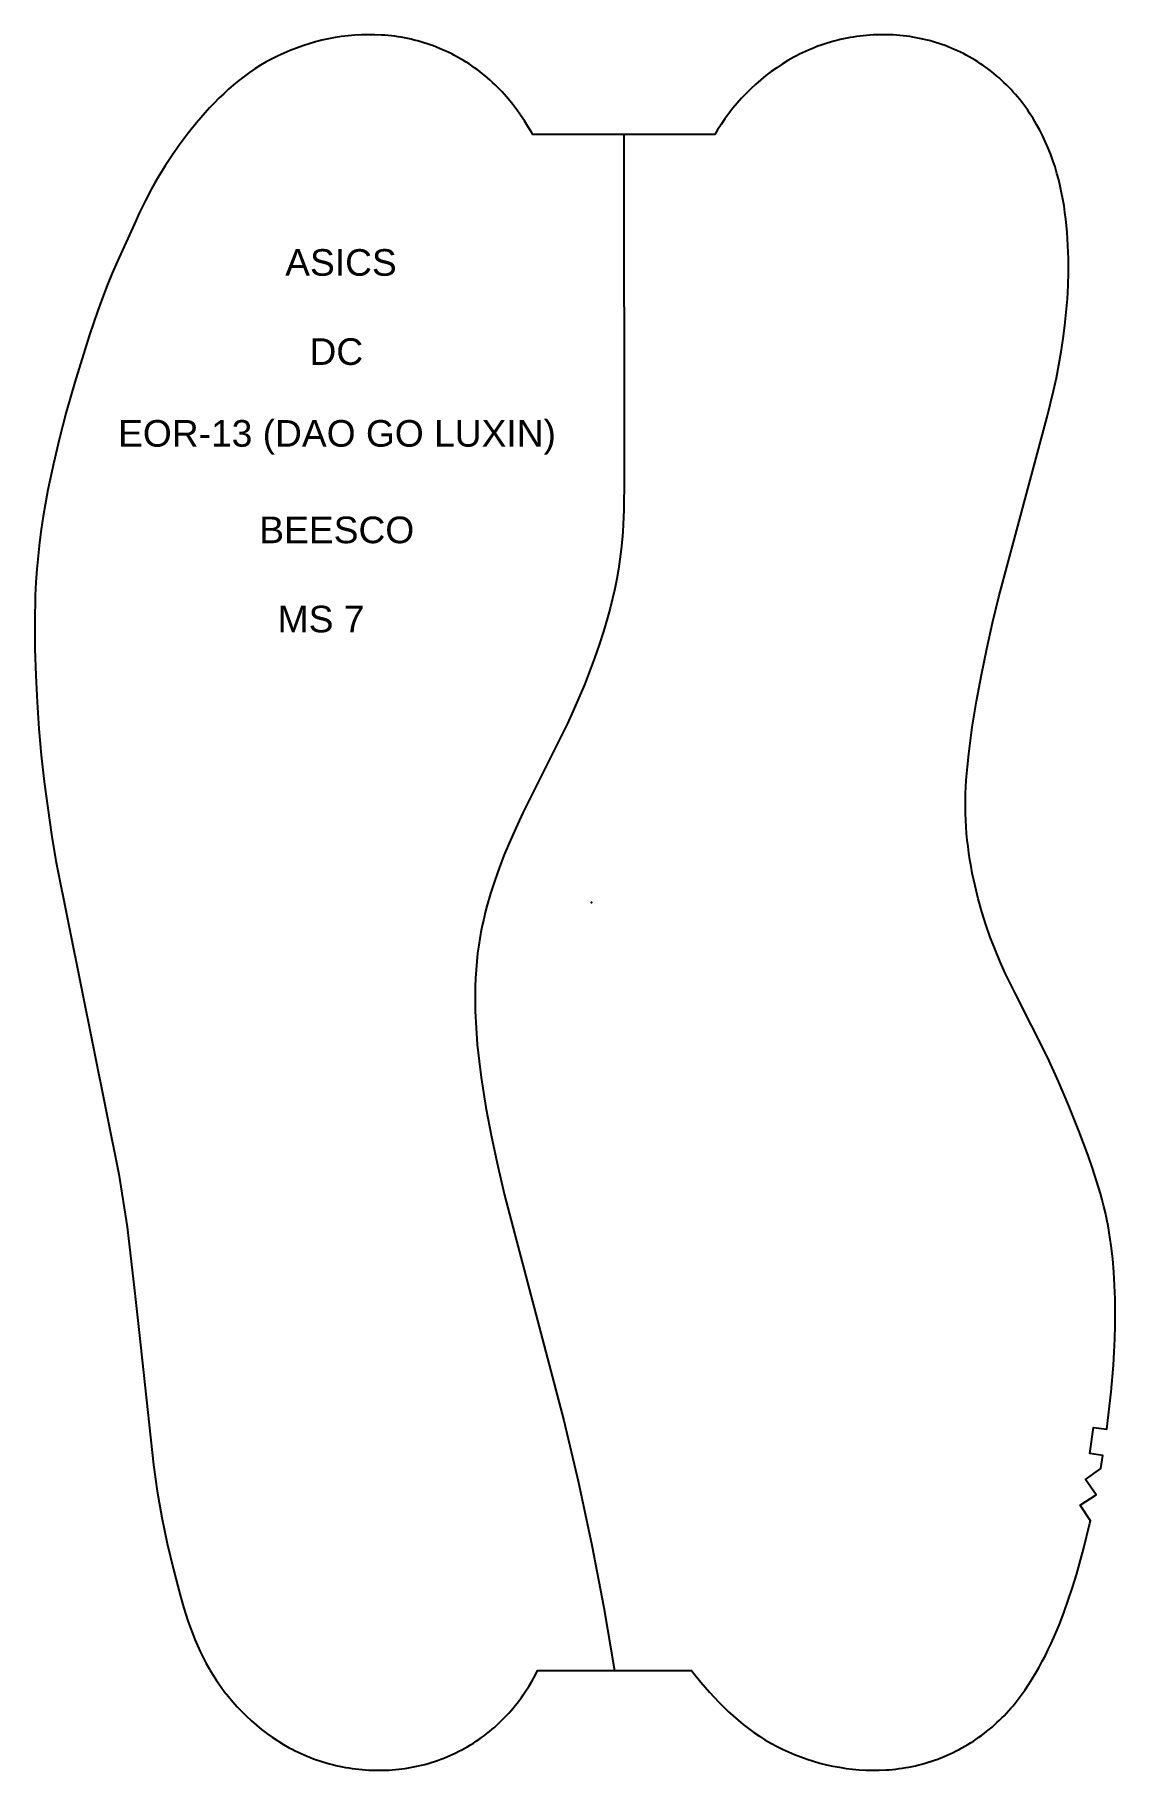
# Model space of a CAD drawing. Extents: x -897 to 5208, y 4 to 324.
# Drawn here: x 1092.5 to 1254.9, y 4 to 264.9 of the extents above; entities that cross this region are included whole.
import ezdxf

# ---------------------------------------------------------------- set-up
doc = ezdxf.new("R2010")
doc.units = 0
doc.layers.add('CK_LEVEL_1', color=7, linetype='CONTINUOUS')
doc.layers.add('DEFAULT', color=7, linetype='CONTINUOUS')
doc.styles.add('ARIAL_REGULAR', font='txt')

msp = doc.modelspace()

# ---------------------------------------------------------------- texts
at = {"layer": 'CK_LEVEL_1', "color": 7, "style": 'ARIAL_REGULAR'}
for s, p in [('ASICS', (1130.16, 228.64)), ('DC', (1133.81, 215.24)), ('EOR-13 (DAO GO LUXIN)', (1105.04, 202.95)), ('BEESCO', (1126.27, 188.44)), ('MS 7', (1129.03, 175.04))]:
    msp.add_text(s, height=4, dxfattribs=at).set_placement(p)

# ---------------------------------------------------------------- linework, layer by layer
at = {"layer": 'DEFAULT'}
msp.add_lwpolyline([(1232.91, 156.8), (1233.44, 160.77), (1234.09, 164.72), (1234.81, 168.65), (1235.61, 172.58), (1236.48, 176.48), (1237.43, 180.37), (1239.94, 189.7), (1244.7, 207.44), (1245.66, 211.32), (1246.08, 213.28), (1246.46, 215.24), (1246.8, 217.22), (1247.1, 219.2), (1247.35, 221.18), (1247.56, 223.17), (1247.73, 225.17), (1247.84, 227.17), (1247.89, 229.17), (1247.88, 231.17), (1247.82, 233.17), (1247.69, 235.17), (1247.49, 237.16), (1247.37, 238.15), (1247.23, 239.14), (1247.06, 240.13), (1246.87, 241.11), (1246.67, 242.09), (1246.43, 243.06), (1246.17, 244.03), (1245.88, 244.99), (1245.57, 245.94), (1245.23, 246.88), (1244.86, 247.81), (1244.46, 248.73), (1244.04, 249.63), (1243.59, 250.53), (1243.1, 251.4), (1242.59, 252.26), (1242.05, 253.1), (1241.77, 253.52), (1241.48, 253.93), (1241.18, 254.33), (1240.88, 254.73), (1240.57, 255.12), (1240.25, 255.51), (1239.93, 255.89), (1239.6, 256.26), (1239.26, 256.63), (1238.91, 256.99), (1238.56, 257.35), (1238.2, 257.7), (1237.84, 258.04), (1237.46, 258.38), (1237.09, 258.7), (1236.7, 259.02), (1236.31, 259.34), (1235.91, 259.64), (1235.51, 259.94), (1235.1, 260.23), (1234.69, 260.51), (1234.27, 260.78), (1233.85, 261.05), (1233.42, 261.31), (1232.98, 261.55), (1232.54, 261.79), (1232.1, 262.03), (1231.65, 262.25), (1231.2, 262.46), (1230.74, 262.67), (1230.28, 262.86), (1229.82, 263.05), (1229.35, 263.23), (1228.88, 263.39), (1228.41, 263.55), (1227.93, 263.7), (1227.45, 263.85), (1226.97, 263.98), (1226.48, 264.1), (1225.99, 264.22), (1225.5, 264.32), (1225.01, 264.42), (1224.52, 264.5), (1224.03, 264.58), (1223.53, 264.65), (1223.03, 264.71), (1222.54, 264.76), (1222.04, 264.8), (1221.54, 264.83), (1221.04, 264.85), (1220.54, 264.87), (1220.04, 264.87), (1219.54, 264.87), (1219.04, 264.86), (1218.54, 264.83), (1218.04, 264.8), (1217.54, 264.76), (1217.04, 264.72), (1216.54, 264.66), (1216.05, 264.59), (1215.55, 264.52), (1215.06, 264.44), (1214.57, 264.34), (1214.07, 264.24), (1213.59, 264.14), (1213.1, 264.02), (1212.62, 263.89), (1212.13, 263.76), (1211.65, 263.61), (1211.18, 263.46), (1210.7, 263.3), (1210.23, 263.13), (1209.77, 262.95), (1209.3, 262.77), (1208.84, 262.57), (1208.38, 262.37), (1207.93, 262.16), (1207.48, 261.94), (1207.04, 261.71), (1206.6, 261.48), (1205.73, 260.98), (1204.87, 260.46), (1204.04, 259.9), (1203.22, 259.32), (1202.43, 258.72), (1201.65, 258.09), (1200.89, 257.43), (1200.16, 256.75), (1199.45, 256.05), (1198.76, 255.32), (1198.09, 254.57), (1197.45, 253.81), (1196.83, 253.02), (1196.24, 252.21), (1195.67, 251.39), (1195.13, 250.55), (1194.72, 249.87), (1167.37, 249.87), (1167.16, 250.24), (1166.64, 251.1), (1166.11, 251.94), (1165.55, 252.78), (1164.97, 253.59), (1164.37, 254.39), (1163.74, 255.17), (1163.42, 255.55), (1163.09, 255.93), (1162.75, 256.3), (1162.41, 256.66), (1162.06, 257.01), (1161.7, 257.36), (1161.34, 257.71), (1160.96, 258.04), (1160.59, 258.37), (1160.21, 258.7), (1159.82, 259.01), (1159.42, 259.32), (1159.02, 259.62), (1158.62, 259.91), (1158.21, 260.2), (1157.79, 260.47), (1157.37, 260.75), (1156.94, 261.01), (1156.51, 261.26), (1156.07, 261.51), (1155.63, 261.75), (1155.19, 261.98), (1154.74, 262.2), (1154.29, 262.41), (1153.83, 262.61), (1153.37, 262.81), (1152.9, 263), (1152.44, 263.18), (1151.97, 263.35), (1151.49, 263.51), (1151.02, 263.66), (1150.54, 263.81), (1150.06, 263.94), (1149.57, 264.07), (1149.08, 264.18), (1148.6, 264.29), (1148.11, 264.39), (1147.61, 264.48), (1147.12, 264.56), (1146.62, 264.63), (1146.13, 264.69), (1145.63, 264.74), (1145.13, 264.78), (1144.63, 264.82), (1143.63, 264.86), (1142.63, 264.87), (1141.63, 264.85), (1140.63, 264.79), (1139.64, 264.7), (1138.64, 264.58), (1137.65, 264.43), (1136.67, 264.24), (1135.69, 264.03), (1134.72, 263.78), (1133.76, 263.51), (1132.81, 263.2), (1131.86, 262.87), (1130.93, 262.51), (1130, 262.12), (1129.09, 261.7), (1128.2, 261.26), (1127.32, 260.78), (1126.45, 260.28), (1125.61, 259.74), (1124.78, 259.18), (1123.97, 258.59), (1123.18, 257.98), (1122.41, 257.35), (1121.66, 256.69), (1120.92, 256.01), (1120.2, 255.32), (1119.49, 254.6), (1118.8, 253.88), (1118.13, 253.14), (1117.47, 252.39), (1116.82, 251.62), (1115.57, 250.06), (1115.43, 249.87), (1114.37, 248.46), (1113.21, 246.83), (1112.11, 245.16), (1111.06, 243.45), (1110.56, 242.59), (1110.07, 241.71), (1109.15, 239.94), (1108.27, 238.14), (1107.51, 236.45), (1104.96, 230.85), (1104.16, 229.01), (1103.4, 227.16), (1102.68, 225.3), (1102, 223.41), (1100.71, 219.62), (1098.53, 212.66), (1097.24, 208.13), (1096.24, 204.25), (1095.32, 200.36), (1094.49, 196.44), (1093.79, 192.5), (1093.49, 190.52), (1093.23, 188.53), (1093.01, 186.55), (1092.83, 184.55), (1092.69, 182.56), (1092.59, 180.56), (1092.51, 176.55), (1092.54, 172.55), (1092.66, 168.55), (1092.86, 164.55), (1093.14, 160.56), (1093.5, 156.57), (1093.94, 152.59), (1095.03, 144.66), (1095.67, 140.71), (1105.14, 93.61), (1106.43, 85.71), (1107.51, 76.14), (1108.22, 69.8), (1110.38, 49.9), (1110.94, 45.94), (1111.62, 42), (1112.43, 38.07), (1113.35, 34.18), (1114.38, 30.31), (1114.94, 28.39), (1115.54, 26.48), (1115.87, 25.53), (1116.22, 24.59), (1116.58, 23.66), (1116.97, 22.74), (1117.39, 21.83), (1117.83, 20.94), (1118.3, 20.05), (1118.79, 19.18), (1118.9, 19), (1119.31, 18.32), (1119.85, 17.48), (1120.42, 16.66), (1121.01, 15.85), (1121.63, 15.07), (1122.27, 14.3), (1122.94, 13.55), (1123.63, 12.83), (1124.34, 12.12), (1125.08, 11.44), (1125.83, 10.79), (1126.61, 10.15), (1127.4, 9.55), (1128.22, 8.97), (1129.05, 8.41), (1129.91, 7.89), (1130.78, 7.4), (1131.22, 7.16), (1131.66, 6.93), (1132.11, 6.71), (1132.57, 6.5), (1133.02, 6.3), (1133.48, 6.1), (1133.95, 5.92), (1134.41, 5.74), (1134.89, 5.57), (1135.36, 5.41), (1135.84, 5.26), (1136.31, 5.11), (1136.8, 4.98), (1137.28, 4.85), (1137.77, 4.74), (1138.26, 4.63), (1138.75, 4.53), (1139.24, 4.44), (1139.73, 4.35), (1140.23, 4.28), (1140.72, 4.21), (1141.22, 4.16), (1141.72, 4.11), (1142.22, 4.07), (1142.72, 4.04), (1143.22, 4.02), (1143.72, 4), (1144.22, 4), (1144.72, 4), (1145.22, 4.02), (1145.72, 4.04), (1146.22, 4.07), (1146.72, 4.11), (1147.22, 4.16), (1147.71, 4.22), (1148.21, 4.29), (1148.7, 4.37), (1149.19, 4.46), (1149.69, 4.55), (1150.18, 4.66), (1150.66, 4.77), (1151.15, 4.89), (1151.63, 5.03), (1152.11, 5.17), (1152.59, 5.32), (1153.06, 5.48), (1153.53, 5.65), (1154, 5.82), (1154.46, 6.01), (1154.92, 6.21), (1155.38, 6.41), (1155.83, 6.62), (1156.28, 6.85), (1156.73, 7.08), (1157.16, 7.32), (1157.6, 7.57), (1158.03, 7.82), (1158.45, 8.09), (1158.87, 8.36), (1159.28, 8.64), (1159.69, 8.93), (1160.1, 9.23), (1160.49, 9.54), (1160.88, 9.85), (1161.27, 10.17), (1161.65, 10.5), (1162.02, 10.83), (1162.38, 11.17), (1162.74, 11.52), (1163.09, 11.88), (1163.44, 12.24), (1163.78, 12.61), (1164.11, 12.98), (1164.43, 13.36), (1164.75, 13.75), (1165.06, 14.14), (1165.36, 14.54), (1165.66, 14.95), (1165.95, 15.35), (1166.23, 15.77), (1166.77, 16.61), (1167.28, 17.47), (1167.77, 18.35), (1168.1, 19), (1191.25, 19), (1191.39, 18.81), (1192.64, 17.25), (1193.29, 16.48), (1193.95, 15.73), (1194.62, 14.99), (1195.31, 14.27), (1196.02, 13.56), (1196.74, 12.86), (1197.48, 12.18), (1198.23, 11.53), (1199, 10.89), (1199.79, 10.28), (1200.6, 9.69), (1201.43, 9.13), (1202.27, 8.6), (1203.14, 8.09), (1204.02, 7.62), (1204.91, 7.17), (1205.82, 6.75), (1206.74, 6.36), (1207.68, 6), (1208.62, 5.67), (1209.58, 5.36), (1210.54, 5.09), (1211.51, 4.84), (1212.49, 4.63), (1213.47, 4.45), (1214.46, 4.29), (1215.45, 4.17), (1216.45, 4.08), (1217.45, 4.02), (1218.45, 4), (1219.45, 4.01), (1220.45, 4.05), (1220.95, 4.09), (1221.45, 4.13), (1221.95, 4.18), (1222.44, 4.25), (1222.94, 4.32), (1223.43, 4.4), (1223.92, 4.48), (1224.41, 4.58), (1224.9, 4.69), (1225.39, 4.81), (1225.87, 4.93), (1226.36, 5.07), (1226.83, 5.21), (1227.31, 5.36), (1227.78, 5.52), (1228.26, 5.69), (1228.72, 5.87), (1229.19, 6.06), (1229.65, 6.26), (1230.1, 6.46), (1230.56, 6.67), (1231.01, 6.9), (1231.45, 7.13), (1231.89, 7.36), (1232.33, 7.61), (1232.76, 7.86), (1233.19, 8.13), (1233.61, 8.4), (1234.02, 8.67), (1234.44, 8.96), (1234.84, 9.25), (1235.24, 9.55), (1235.64, 9.86), (1236.02, 10.18), (1236.41, 10.5), (1236.78, 10.83), (1237.15, 11.16), (1237.52, 11.51), (1237.87, 11.86), (1238.22, 12.21), (1238.57, 12.58), (1238.9, 12.95), (1239.23, 13.32), (1239.56, 13.7), (1240.18, 14.48), (1240.79, 15.28), (1241.37, 16.1), (1241.92, 16.93), (1242.46, 17.77), (1242.98, 18.63), (1243.47, 19.5), (1243.95, 20.38), (1244.42, 21.27), (1244.86, 22.17), (1245.29, 23.07), (1245.7, 23.98), (1246.48, 25.83), (1247.2, 27.69), (1247.87, 29.58), (1248.5, 31.48), (1249.09, 33.39), (1250.17, 37.25), (1251.13, 41.13), (1251.21, 41.49), (1249.68, 43.86), (1252.04, 45.41), (1250.44, 47.73), (1252.75, 49.34), (1253.07, 51.32), (1251.09, 51.63), (1251.66, 55.54), (1253.64, 55.28), (1254.31, 60.88), (1254.67, 64.87), (1254.79, 66.87), (1254.87, 68.87), (1254.92, 70.87), (1254.94, 72.87), (1254.91, 74.87), (1254.84, 76.87), (1254.73, 78.87), (1254.56, 80.86), (1254.33, 82.85), (1254.03, 84.83), (1253.86, 85.82), (1253.67, 86.8), (1253.46, 87.78), (1253.23, 88.75), (1252.98, 89.72), (1252.71, 90.68), (1252.13, 92.6), (1251.5, 94.5), (1250.84, 96.39), (1249.44, 100.14), (1247.96, 103.86), (1246.4, 107.54), (1244.73, 111.18), (1239.94, 120.69), (1239.32, 121.91), (1238.45, 123.71), (1237.63, 125.53), (1236.86, 127.38), (1236.14, 129.25), (1235.49, 131.14), (1234.89, 133.05), (1234.34, 134.98), (1233.86, 136.92), (1233.43, 138.87), (1233.25, 139.86), (1233.08, 140.84), (1232.93, 141.83), (1232.8, 142.83), (1232.68, 143.82), (1232.59, 144.82), (1232.51, 145.81), (1232.46, 146.81), (1232.42, 147.81), (1232.4, 148.81), (1232.41, 149.81), (1232.43, 150.81), (1232.53, 152.81), (1232.7, 154.81)], close=True, dxfattribs=at)
msp.add_lwpolyline([(1181.04, 249.87), (1181.1, 198.01), (1181.06, 193.5), (1180.98, 191.25), (1180.91, 190.13), (1180.83, 189.01), (1180.67, 187.52), (1180.48, 186.03), (1180.25, 184.55), (1179.99, 183.07), (1179.69, 181.6), (1179.36, 180.14), (1178.99, 178.68), (1178.6, 177.23), (1178.01, 175.19), (1177.36, 173.16), (1176.66, 171.15), (1175.92, 169.15), (1175.14, 167.17), (1174.32, 165.21), (1173.47, 163.26), (1172.58, 161.33), (1165.89, 147.9), (1164.82, 145.63), (1163.81, 143.34), (1163.04, 141.49), (1162.32, 139.61), (1161.65, 137.72), (1161.04, 135.81), (1160.49, 133.89), (1160.24, 132.92), (1160.01, 131.95), (1159.79, 130.97), (1159.59, 129.99), (1159.42, 129.01), (1159.26, 128.03), (1159.09, 126.8), (1158.96, 125.56), (1158.85, 124.32), (1158.78, 123.08), (1158.73, 121.83), (1158.7, 120.58), (1158.71, 119.34), (1158.73, 118.09), (1158.85, 115.58), (1159.04, 113.09), (1159.3, 110.59), (1159.62, 108.11), (1160.32, 103.64), (1161.16, 99.22), (1162.1, 94.82), (1163.14, 90.44), (1172.05, 56.57), (1174.23, 47.24), (1176.23, 37.86), (1178.04, 28.45), (1179.67, 19)], dxfattribs=at)
msp.add_point((1176.22, 134.44), dxfattribs=at)

msp.set_redraw_order([(e.dxf.handle, doc.entitydb.next_handle()) for e in msp.query("TEXT MTEXT ATTDEF DIMENSION ARC_DIMENSION")])  # texts and dimensions are drawn at this point

doc.saveas('drawing.dxf')
